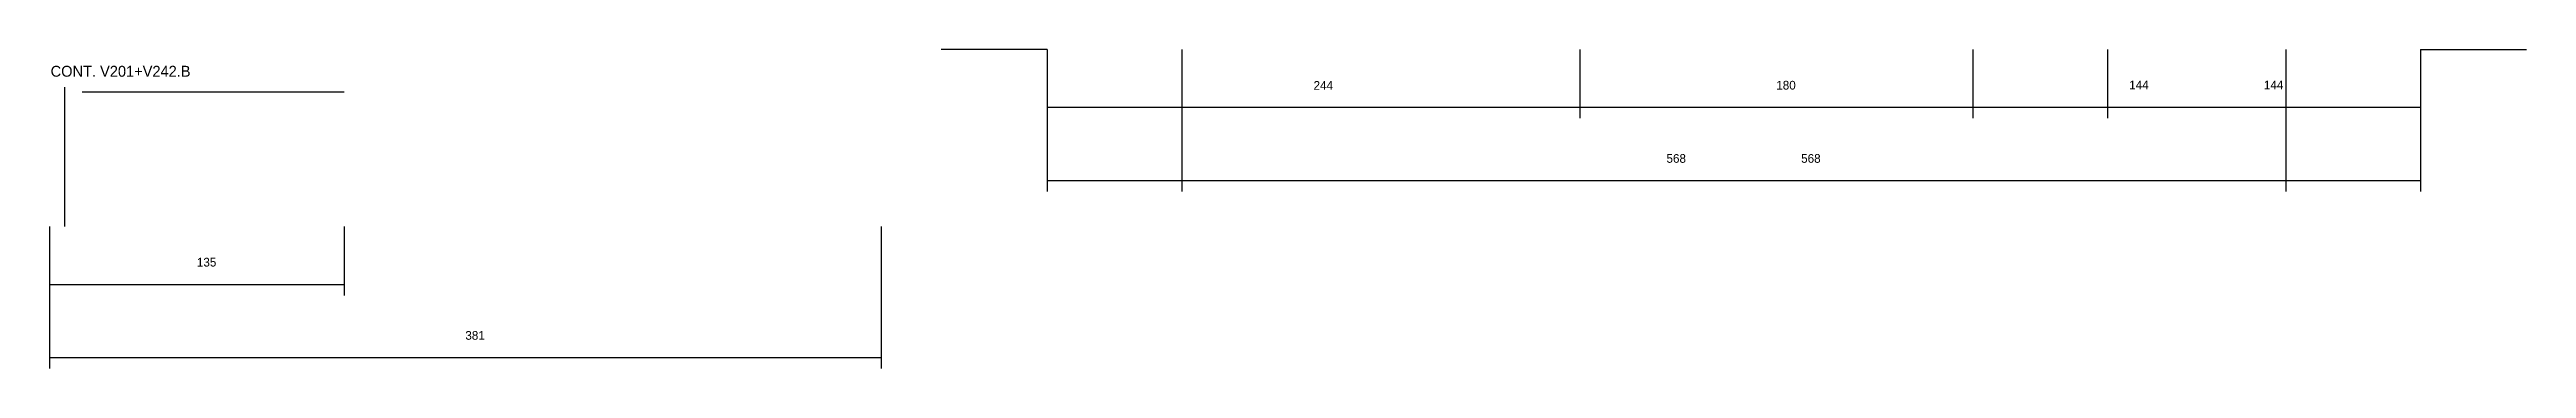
# Model space of a CAD drawing. Header units: metres. Extents: x -65046 to 21926, y -45195 to 1016.
# Drawn here: x 11020 to 12155, y -11551 to -11404 of the extents above; entities that cross this region are included whole.
import ezdxf

# ---------------------------------------------------------------- set-up
doc = ezdxf.new("R2010")
doc.units = ezdxf.units.M
for name, color, linetype in [('COTA', 241, 'Continuous'), ('Painéis', 200, 'Continuous'), ('SARR_2.2x7', 40, 'Continuous'), ('Texto Seção', 7, 'Continuous')]:
    doc.layers.add(name, color=color, linetype=linetype)

msp = doc.modelspace()

# ---------------------------------------------------------------- texts
at = {"layer": 'COTA'}
for s, p in [('244', (11599.5, -11423)), ('180', (11811.5, -11422.9)), ('144', (11973.2, -11422.8)), ('144', (12034.9, -11422.8)), ('568', (11761.2, -11456.5)), ('568', (11822.9, -11456.5)), ('135', (11087.9, -11504.1)), ('381', (11210.9, -11537.7))]:
    msp.add_text(s, height=4, dxfattribs=at).set_placement(p)
at = {"layer": 'Texto Seção'}
msp.add_text('CONT. V201+V242.B', height=5, dxfattribs=at).set_placement((11020.9, -11417))

# ---------------------------------------------------------------- linework, layer by layer
at = {"layer": 'COTA'}
for p, q in [((11477.5, -11404.5), (11477.5, -11436)), ((11477.5, -11404.5), (11477.5, -11469.6)), ((11539.2, -11404.5), (11539.2, -11469.6)), ((11721.5, -11404.5), (11721.5, -11436)), ((11721.5, -11404.5), (11721.5, -11436)), ((11901.5, -11404.5), (11901.5, -11436)), ((11901.5, -11404.5), (11901.5, -11436)), ((11963.2, -11404.5), (11963.2, -11436)), ((12045, -11404.5), (12045, -11436)), ((12045, -11404.5), (12045, -11469.6)), ((12106.7, -11404.5), (12106.7, -11436)), ((12106.7, -11404.5), (12106.7, -11469.6)), ((11477.5, -11431), (11721.5, -11431)), ((11721.5, -11431), (11901.5, -11431)), ((11901.5, -11431), (12045, -11431)), ((11963.2, -11431), (12106.7, -11431)), ((11477.5, -11464.6), (12045, -11464.6)), ((11539.2, -11464.6), (12106.7, -11464.6)), ((11020.4, -11485.8), (11020.4, -11517.4)), ((11020.4, -11485.8), (11020.4, -11550.9)), ((11155.4, -11485.8), (11155.4, -11517.4)), ((11401.4, -11485.8), (11401.4, -11550.9)), ((11020.4, -11512.4), (11155.4, -11512.4)), ((11020.4, -11545.9), (11401.4, -11545.9))]:
    msp.add_line(p, q, dxfattribs=at)
at = {"layer": 'Painéis'}
for p, q in [((11477.5, -11404.5), (11428.9, -11404.5)), ((11477.5, -11404.5), (11454.1, -11404.5)), ((12106.7, -11404.5), (12130, -11404.5)), ((12106.7, -11404.5), (12155.2, -11404.5))]:
    msp.add_line(p, q, dxfattribs=at)
at = {"layer": 'SARR_2.2x7'}
for p, q in [((11027.4, -11485.8), (11027.4, -11421.8)), ((11035.4, -11424), (11155.4, -11424))]:
    msp.add_line(p, q, dxfattribs=at)

msp.set_redraw_order([(e.dxf.handle, doc.entitydb.next_handle()) for e in msp.query("TEXT MTEXT ATTDEF DIMENSION ARC_DIMENSION")])  # texts and dimensions are drawn at this point

doc.saveas('drawing.dxf')
